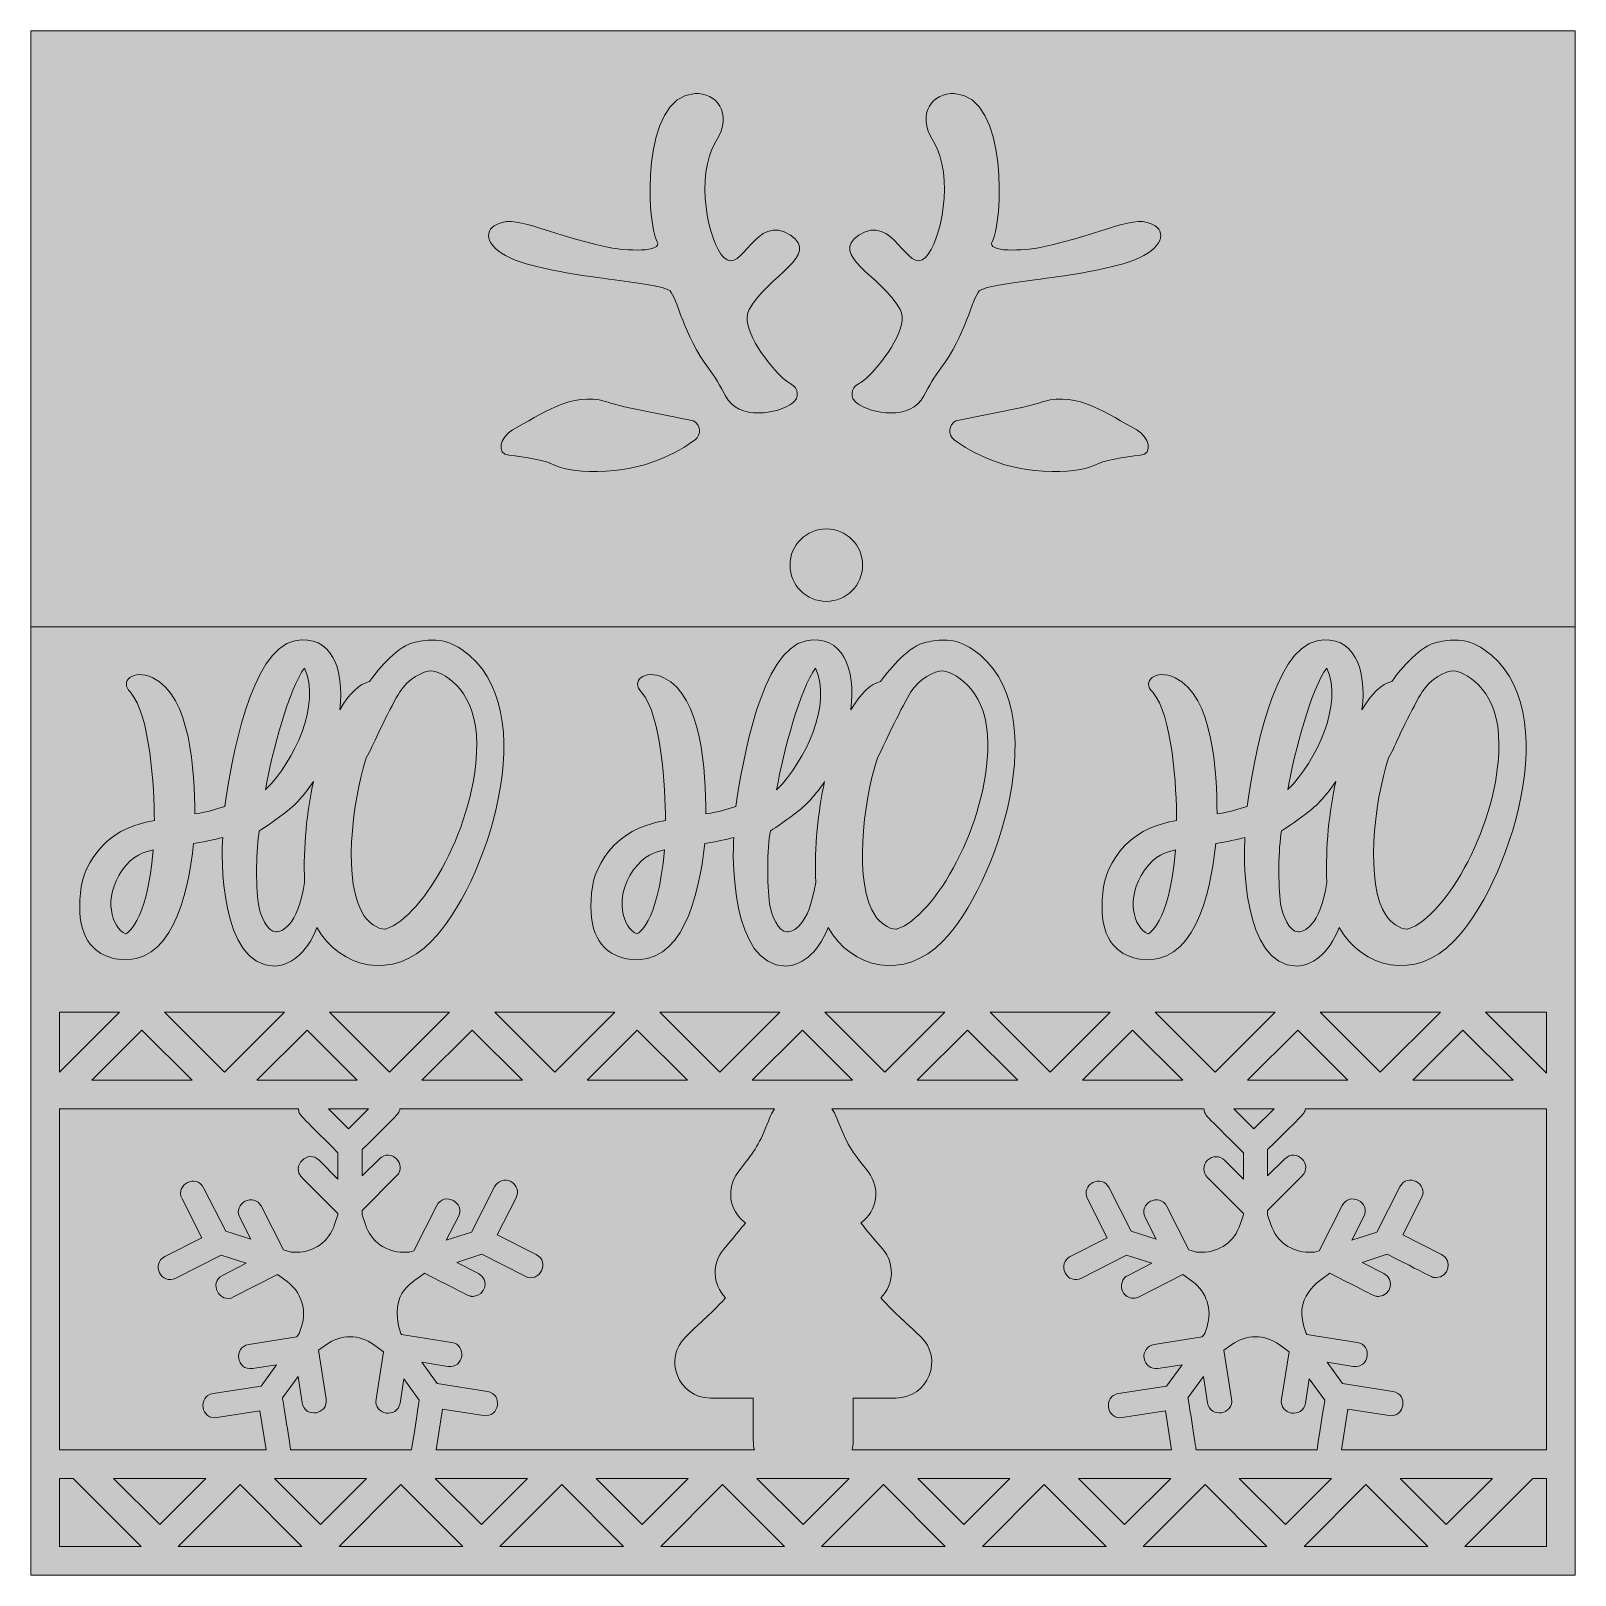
# Model space of a CAD drawing. Header units: inches. Extents: x 0 to 432, y 0 to 432.
import ezdxf

# ---------------------------------------------------------------- set-up
doc = ezdxf.new("R2010")
doc.units = ezdxf.units.IN
doc.header["$MEASUREMENT"] = 0
doc.layers.add('_U+0421_U+043B_U+043E_U+0439 1', color=7, linetype='Continuous')

# ---------------------------------------------------------------- blocks, each defined once
blk = doc.blocks.new('block 2')
at = {"layer": '_U+0421_U+043B_U+043E_U+0439 1', "true_color": 0x723003}
h = blk.add_hatch(color=36, dxfattribs=at)
h.dxf.hatch_style = 2
edge = h.paths.add_edge_path()
edge.add_spline(control_points=[(212.7, 333.17), (211.63, 333.82), (210.64, 334.53), (209.86, 335.31), (205.21, 339.95), (198.3, 349.42), (200.92, 354.08), (206.24, 363.55), (220.99, 369.2), (212.51, 374.86), (202.76, 381.36), (198.98, 363.57), (193.86, 368.59), (189.53, 372.84), (185.63, 391.31), (191.64, 401.05), (196.64, 409.17), (191.6, 414.76), (185.79, 414.46), (170.45, 413.73), (172.31, 377.89), (175.14, 373.17), (177.17, 369.81), (165.93, 370.56), (161.81, 371.42), (142.94, 375.41), (135.19, 381.19), (129.6, 377.46), (126.26, 375.24), (127.96, 370.32), (137.16, 367.29), (144.42, 364.9), (154.88, 363.48), (163.28, 362.34), (170.62, 361.35), (177.55, 360.41), (178.8, 359.25), (180.72, 357.46), (182.74, 346.52), (189.53, 337.64), (191.37, 335.23), (192.9, 332.62), (194.29, 329.93), (197.94, 322.86), (208.94, 324.8), (213.15, 327.91), (215.01, 329.28), (214.76, 332.12), (212.7, 333.17), (212.7, 333.17), (212.7, 333.17), (212.7, 333.17), (212.7, 333.17), (212.7, 333.17), (212.7, 333.17)], knot_values=[0, 0, 0, 0, 1, 1, 1, 2, 2, 2, 3, 3, 3, 4, 4, 4, 5, 5, 5, 6, 6, 6, 7, 7, 7, 8, 8, 8, 9, 9, 9, 10, 10, 10, 11, 11, 11, 12, 12, 12, 13, 13, 13, 14, 14, 14, 15, 15, 15, 16, 16, 16, 17, 17, 17, 18, 18, 18, 18], degree=3, periodic=1)
h = blk.add_hatch(color=36, dxfattribs=at)
h.dxf.hatch_style = 2
edge = h.paths.add_edge_path()
edge.add_spline(control_points=[(231.41, 333.17), (232.49, 333.82), (233.48, 334.53), (234.26, 335.31), (238.9, 339.95), (245.82, 349.42), (243.19, 354.08), (237.87, 363.55), (223.12, 369.2), (231.6, 374.86), (241.35, 381.36), (245.13, 363.57), (250.25, 368.59), (254.58, 372.84), (258.48, 391.31), (252.48, 401.05), (247.47, 409.17), (252.51, 414.76), (258.33, 414.46), (273.67, 413.73), (271.81, 377.89), (268.97, 373.17), (266.95, 369.81), (278.19, 370.56), (282.31, 371.42), (301.18, 375.41), (308.93, 381.19), (314.52, 377.46), (317.86, 375.24), (316.15, 370.32), (306.95, 367.29), (299.69, 364.9), (289.24, 363.48), (280.84, 362.34), (273.5, 361.35), (266.56, 360.41), (265.32, 359.25), (263.4, 357.46), (261.38, 346.52), (254.59, 337.64), (252.75, 335.23), (251.21, 332.62), (249.82, 329.93), (246.17, 322.86), (235.17, 324.8), (230.97, 327.91), (229.11, 329.28), (229.35, 332.12), (231.41, 333.17), (231.41, 333.17), (231.41, 333.17), (231.41, 333.17), (231.41, 333.17), (231.41, 333.17), (231.41, 333.17)], knot_values=[0, 0, 0, 0, 1, 1, 1, 2, 2, 2, 3, 3, 3, 4, 4, 4, 5, 5, 5, 6, 6, 6, 7, 7, 7, 8, 8, 8, 9, 9, 9, 10, 10, 10, 11, 11, 11, 12, 12, 12, 13, 13, 13, 14, 14, 14, 15, 15, 15, 16, 16, 16, 17, 17, 17, 18, 18, 18, 18], degree=3, periodic=1)
h = blk.add_hatch(color=36, dxfattribs=at)
h.dxf.hatch_style = 2
edge = h.paths.add_edge_path()
edge.add_spline(control_points=[(166.46, 326.75), (164.53, 327.15), (162.65, 327.73), (160.77, 328.31), (151.37, 331.19), (142.64, 324.62), (134.76, 320.4), (131.38, 318.59), (130, 313.55), (133.73, 313.26), (138.03, 312.93), (144.64, 311.61), (146.29, 310.62), (147.72, 309.76), (152.33, 308.51), (158.54, 308.73), (171.65, 308.78), (180.99, 314.07), (185.8, 317.62), (187.66, 318.99), (187.41, 321.83), (185.35, 322.87), (185.35, 322.87), (166.46, 326.75), (166.46, 326.75)], knot_values=[0, 0, 0, 0, 1, 1, 1, 2, 2, 2, 3, 3, 3, 4, 4, 4, 5, 5, 5, 6, 6, 6, 7, 7, 7, 8, 8, 8, 8], degree=3, periodic=1)
h = blk.add_hatch(color=36, dxfattribs=at)
h.dxf.hatch_style = 2
edge = h.paths.add_edge_path()
edge.add_spline(control_points=[(277.65, 326.75), (279.58, 327.15), (281.46, 327.73), (283.35, 328.31), (292.74, 331.19), (301.47, 324.62), (309.35, 320.4), (312.74, 318.59), (314.11, 313.55), (310.38, 313.26), (306.09, 312.93), (299.48, 311.61), (297.82, 310.62), (296.39, 309.76), (291.79, 308.51), (285.57, 308.73), (272.47, 308.78), (263.12, 314.07), (258.31, 317.62), (256.45, 318.99), (256.7, 321.83), (258.76, 322.87), (258.76, 322.87), (277.65, 326.75), (277.65, 326.75)], knot_values=[0, 0, 0, 0, 1, 1, 1, 2, 2, 2, 3, 3, 3, 4, 4, 4, 5, 5, 5, 6, 6, 6, 7, 7, 7, 8, 8, 8, 8], degree=3, periodic=1)
at = {"layer": '_U+0421_U+043B_U+043E_U+0439 1', "true_color": 0xc10000}
h = blk.add_hatch(color=12, dxfattribs=at)
h.dxf.hatch_style = 2
edge = h.paths.add_edge_path()
edge.add_spline(control_points=[(222.53, 292.7), (228.13, 292.7), (232.68, 288.16), (232.68, 282.55), (232.68, 276.94), (228.13, 272.4), (222.53, 272.4), (216.92, 272.4), (212.37, 276.94), (212.37, 282.55), (212.37, 288.16), (216.92, 292.7), (222.53, 292.7)], knot_values=[0, 0, 0, 0, 1, 1, 1, 2, 2, 2, 3, 3, 3, 4, 4, 4, 4], degree=3, periodic=1)
at = {"layer": '_U+0421_U+043B_U+043E_U+0439 1', "lineweight": 0}
for points, knots in [([(212.7, 333.17), (211.63, 333.82), (210.64, 334.53), (209.86, 335.31), (205.21, 339.95), (198.3, 349.42), (200.92, 354.08), (206.24, 363.55), (220.99, 369.2), (212.51, 374.86), (202.76, 381.36), (198.98, 363.57), (193.86, 368.59), (189.53, 372.84), (185.63, 391.31), (191.64, 401.05), (196.64, 409.17), (191.6, 414.76), (185.79, 414.46), (170.45, 413.73), (172.31, 377.89), (175.14, 373.17), (177.17, 369.81), (165.93, 370.56), (161.81, 371.42), (142.94, 375.41), (135.19, 381.19), (129.6, 377.46), (126.26, 375.24), (127.96, 370.32), (137.16, 367.29), (144.42, 364.9), (154.88, 363.48), (163.28, 362.34), (170.62, 361.35), (177.55, 360.41), (178.8, 359.25), (180.72, 357.46), (182.74, 346.52), (189.53, 337.64), (191.37, 335.23), (192.9, 332.62), (194.29, 329.93), (197.94, 322.86), (208.94, 324.8), (213.15, 327.91), (215.01, 329.28), (214.76, 332.12), (212.7, 333.17), (212.7, 333.17), (212.7, 333.17), (212.7, 333.17), (212.7, 333.17), (212.7, 333.17), (212.7, 333.17)], [0, 0, 0, 0, 1, 1, 1, 2, 2, 2, 3, 3, 3, 4, 4, 4, 5, 5, 5, 6, 6, 6, 7, 7, 7, 8, 8, 8, 9, 9, 9, 10, 10, 10, 11, 11, 11, 12, 12, 12, 13, 13, 13, 14, 14, 14, 15, 15, 15, 16, 16, 16, 17, 17, 17, 18, 18, 18, 18]), ([(231.41, 333.17), (232.49, 333.82), (233.48, 334.53), (234.26, 335.31), (238.9, 339.95), (245.82, 349.42), (243.19, 354.08), (237.87, 363.55), (223.12, 369.2), (231.6, 374.86), (241.35, 381.36), (245.13, 363.57), (250.25, 368.59), (254.58, 372.84), (258.48, 391.31), (252.48, 401.05), (247.47, 409.17), (252.51, 414.76), (258.33, 414.46), (273.67, 413.73), (271.81, 377.89), (268.97, 373.17), (266.95, 369.81), (278.19, 370.56), (282.31, 371.42), (301.18, 375.41), (308.93, 381.19), (314.52, 377.46), (317.86, 375.24), (316.15, 370.32), (306.95, 367.29), (299.69, 364.9), (289.24, 363.48), (280.84, 362.34), (273.5, 361.35), (266.56, 360.41), (265.32, 359.25), (263.4, 357.46), (261.38, 346.52), (254.59, 337.64), (252.75, 335.23), (251.21, 332.62), (249.82, 329.93), (246.17, 322.86), (235.17, 324.8), (230.97, 327.91), (229.11, 329.28), (229.35, 332.12), (231.41, 333.17), (231.41, 333.17), (231.41, 333.17), (231.41, 333.17), (231.41, 333.17), (231.41, 333.17), (231.41, 333.17)], [0, 0, 0, 0, 1, 1, 1, 2, 2, 2, 3, 3, 3, 4, 4, 4, 5, 5, 5, 6, 6, 6, 7, 7, 7, 8, 8, 8, 9, 9, 9, 10, 10, 10, 11, 11, 11, 12, 12, 12, 13, 13, 13, 14, 14, 14, 15, 15, 15, 16, 16, 16, 17, 17, 17, 18, 18, 18, 18]), ([(166.46, 326.75), (164.53, 327.15), (162.65, 327.73), (160.77, 328.31), (151.37, 331.19), (142.64, 324.62), (134.76, 320.4), (131.38, 318.59), (130, 313.55), (133.73, 313.26), (138.03, 312.93), (144.64, 311.61), (146.29, 310.62), (147.72, 309.76), (152.33, 308.51), (158.54, 308.73), (171.65, 308.78), (180.99, 314.07), (185.8, 317.62), (187.66, 318.99), (187.41, 321.83), (185.35, 322.87), (185.35, 322.87), (166.46, 326.75), (166.46, 326.75)], [0, 0, 0, 0, 1, 1, 1, 2, 2, 2, 3, 3, 3, 4, 4, 4, 5, 5, 5, 6, 6, 6, 7, 7, 7, 8, 8, 8, 8]), ([(277.65, 326.75), (279.58, 327.15), (281.46, 327.73), (283.35, 328.31), (292.74, 331.19), (301.47, 324.62), (309.35, 320.4), (312.74, 318.59), (314.11, 313.55), (310.38, 313.26), (306.09, 312.93), (299.48, 311.61), (297.82, 310.62), (296.39, 309.76), (291.79, 308.51), (285.57, 308.73), (272.47, 308.78), (263.12, 314.07), (258.31, 317.62), (256.45, 318.99), (256.7, 321.83), (258.76, 322.87), (258.76, 322.87), (277.65, 326.75), (277.65, 326.75)], [0, 0, 0, 0, 1, 1, 1, 2, 2, 2, 3, 3, 3, 4, 4, 4, 5, 5, 5, 6, 6, 6, 7, 7, 7, 8, 8, 8, 8]), ([(222.53, 292.7), (228.13, 292.7), (232.68, 288.16), (232.68, 282.55), (232.68, 276.94), (228.13, 272.4), (222.53, 272.4), (216.92, 272.4), (212.37, 276.94), (212.37, 282.55), (212.37, 288.16), (216.92, 292.7), (222.53, 292.7)], [0, 0, 0, 0, 1, 1, 1, 2, 2, 2, 3, 3, 3, 4, 4, 4, 4])]:
    blk.add_open_spline(points, degree=3, knots=knots, dxfattribs=at)

msp = doc.modelspace()

# ---------------------------------------------------------------- hatches: boundary and pattern name
at = {"layer": '_U+0421_U+043B_U+043E_U+0439 1', "true_color": 0xe8c792}
h = msp.add_hatch(color=31, dxfattribs=at)
h.dxf.hatch_style = 2
h.paths.add_polyline_path([(0, 432), (432, 432), (432, 0), (0, 0)])
at = {"layer": '_U+0421_U+043B_U+043E_U+0439 1', "true_color": 0xc10021}
h = msp.add_hatch(color=242, dxfattribs=at)
h.dxf.hatch_style = 2
h.paths.add_polyline_path([(0, 265.25), (432, 265.25), (432, 0), (0, 0)])
at = {"layer": '_U+0421_U+043B_U+043E_U+0439 1', "true_color": 0xfff6e6}
h = msp.add_hatch(color=7, dxfattribs=at)
h.dxf.hatch_style = 2
edge = h.paths.add_edge_path()
edge.add_spline(control_points=[(432, 265.25), (432, 265.25), (0, 265.25), (0, 265.25), (0, 261.04), (0, 7.61), (0, 0), (0, 0), (432, 0), (432, 0), (432, 0), (432, 265.25), (432, 265.25)], knot_values=[0, 0, 0, 0, 1, 1, 1, 2, 2, 2, 3, 3, 3, 4, 4, 4, 4], degree=3, periodic=1)
edge = h.paths.add_edge_path()
edge.add_spline(control_points=[(356.57, 48.14), (356.57, 48.14), (357.64, 54.87), (357.64, 54.87), (357.64, 54.87), (361.97, 48.9), (361.97, 48.9), (361.89, 48.37), (359.84, 35.56), (359.82, 35.03), (359.82, 35.03), (325.95, 35.03), (325.95, 35.03), (325.95, 35.56), (323.79, 49.01), (323.7, 49.59), (323.7, 49.59), (328.03, 55.55), (328.03, 55.55), (328.03, 55.55), (329.19, 48.23), (329.19, 48.23), (329.89, 43.81), (336.61, 44.85), (335.9, 49.3), (335.9, 49.3), (333.75, 62.89), (333.75, 62.89), (333.75, 62.89), (336, 64.52), (336, 64.52), (339.94, 67.38), (345.23, 67.38), (349.17, 64.52), (349.17, 64.52), (351.96, 62.49), (351.96, 62.49), (351.96, 62.49), (349.86, 49.2), (349.86, 49.2), (349.16, 44.77), (355.87, 43.7), (356.57, 48.14)], knot_values=[0, 0, 0, 0, 1, 1, 1, 2, 2, 2, 3, 3, 3, 4, 4, 4, 5, 5, 5, 6, 6, 6, 7, 7, 7, 8, 8, 8, 9, 9, 9, 10, 10, 10, 11, 11, 11, 12, 12, 12, 13, 13, 13, 14, 14, 14, 14], degree=3, periodic=1)
h.paths.add_polyline_path([(350.97, 14.12), (338.06, 27.03), (363.88, 27.03)])
h.paths.add_polyline_path([(305.98, 14.12), (293.07, 27.03), (318.89, 27.03)])
h.paths.add_polyline_path([(260.99, 14.12), (248.08, 27.03), (273.9, 27.03)])
h.paths.add_polyline_path([(216, 14.12), (203.09, 27.03), (228.91, 27.03)])
h.paths.add_polyline_path([(171.01, 14.12), (158.1, 27.03), (183.92, 27.03)])
h.paths.add_polyline_path([(126.02, 14.12), (113.11, 27.03), (138.93, 27.03)])
h.paths.add_polyline_path([(81.03, 14.12), (68.12, 27.03), (93.93, 27.03)])
edge = h.paths.add_edge_path()
edge.add_spline(control_points=[(70.39, 49.59), (70.39, 49.59), (74.73, 55.55), (74.73, 55.55), (74.73, 55.55), (75.89, 48.23), (75.89, 48.23), (76.59, 43.81), (83.3, 44.85), (82.6, 49.3), (82.6, 49.3), (80.44, 62.89), (80.44, 62.89), (80.44, 62.89), (82.69, 64.52), (82.69, 64.52), (86.63, 67.38), (91.93, 67.38), (95.86, 64.52), (95.86, 64.52), (98.66, 62.49), (98.66, 62.49), (98.66, 62.49), (96.55, 49.2), (96.55, 49.2), (95.85, 44.77), (102.56, 43.7), (103.26, 48.14), (103.26, 48.14), (104.33, 54.87), (104.33, 54.87), (104.33, 54.87), (108.66, 48.9), (108.66, 48.9), (108.58, 48.38), (106.53, 35.56), (106.51, 35.03), (106.51, 35.03), (72.64, 35.03), (72.64, 35.03), (72.64, 35.57), (70.48, 49), (70.39, 49.59)], knot_values=[0, 0, 0, 0, 1, 1, 1, 2, 2, 2, 3, 3, 3, 4, 4, 4, 5, 5, 5, 6, 6, 6, 7, 7, 7, 8, 8, 8, 9, 9, 9, 10, 10, 10, 11, 11, 11, 12, 12, 12, 13, 13, 13, 14, 14, 14, 14], degree=3, periodic=1)
h.paths.add_polyline_path([(31.06, 152.49), (45.11, 138.45), (17.01, 138.45)])
h.paths.add_polyline_path([(77.25, 152.49), (91.3, 138.44), (63.21, 138.44)])
h.paths.add_polyline_path([(123.45, 152.49), (137.49, 138.45), (109.4, 138.45)])
h.paths.add_polyline_path([(169.64, 152.49), (183.69, 138.45), (155.59, 138.45)])
h.paths.add_polyline_path([(215.83, 152.49), (229.88, 138.45), (201.79, 138.45)])
h.paths.add_polyline_path([(262.03, 152.49), (276.07, 138.45), (247.98, 138.45)])
h.paths.add_polyline_path([(308.22, 152.49), (322.27, 138.45), (294.17, 138.45)])
edge = h.paths.add_edge_path()
edge.add_spline(control_points=[(339.19, 118.17), (339.19, 118.17), (339.19, 110.8), (339.19, 110.8), (339.19, 110.8), (333.95, 116.04), (333.95, 116.04), (332.62, 117.37), (330.47, 117.37), (329.14, 116.04), (327.82, 114.71), (327.82, 112.56), (329.14, 111.23), (329.14, 111.23), (339.19, 101.19), (339.19, 101.19), (339.19, 101.19), (339.19, 100.83), (339.19, 100.83), (339.19, 100.83), (338.28, 98.04), (338.28, 98.04), (336.78, 93.41), (332.49, 90.3), (327.63, 90.3), (327.63, 90.3), (326.08, 90.3), (326.08, 90.3), (326.08, 90.3), (323.97, 90.98), (323.97, 90.98), (323.97, 90.98), (317.8, 103.11), (317.8, 103.11), (315.76, 107.11), (309.7, 104.03), (311.74, 100.02), (311.74, 100.02), (314.83, 93.95), (314.83, 93.95), (314.83, 93.95), (307.82, 96.23), (307.82, 96.23), (307.82, 96.23), (301.64, 108.36), (301.64, 108.36), (299.6, 112.37), (293.55, 109.27), (295.59, 105.27), (295.59, 105.27), (301.13, 94.39), (301.13, 94.39), (301.13, 94.39), (290.78, 89.11), (290.78, 89.11), (289.11, 88.26), (288.45, 86.21), (289.3, 84.54), (290.15, 82.87), (292.19, 82.21), (293.87, 83.06), (293.87, 83.06), (306.52, 89.51), (306.52, 89.51), (306.52, 89.51), (313.54, 87.23), (313.54, 87.23), (313.54, 87.23), (306.94, 83.86), (306.94, 83.86), (305.26, 83.01), (304.6, 80.96), (305.45, 79.29), (306.05, 78.11), (307.24, 77.44), (308.48, 77.44), (309, 77.44), (309.53, 77.56), (310.02, 77.81), (310.02, 77.81), (322.28, 84.06), (322.28, 84.06), (322.28, 84.06), (324.96, 82.11), (324.96, 82.11), (328.9, 79.25), (330.54, 74.21), (329.03, 69.58), (329.03, 69.58), (328.39, 67.61), (328.39, 67.61), (328.39, 67.61), (327.68, 66.64), (327.68, 66.64), (327.68, 66.64), (314.24, 64.51), (314.24, 64.51), (312.39, 64.21), (311.13, 62.47), (311.42, 60.62), (311.71, 58.77), (313.46, 57.51), (315.31, 57.8), (315.31, 57.8), (322.03, 58.86), (322.03, 58.86), (322.03, 58.86), (317.7, 52.89), (317.7, 52.89), (317.7, 52.89), (304.26, 50.77), (304.26, 50.77), (299.84, 50.07), (300.87, 43.37), (305.32, 44.06), (305.32, 44.06), (317.39, 45.97), (317.39, 45.97), (317.39, 45.97), (319.12, 35.03), (319.12, 35.03), (319.12, 35.03), (229.74, 35.03), (229.74, 35.03), (230.14, 36.67), (230.04, 36.33), (230.04, 49.52), (230.04, 49.52), (242, 49.52), (242, 49.52), (251.07, 49.52), (255.46, 60.69), (248.79, 66.86), (242.7, 72.5), (240.92, 74.04), (237.73, 77.56), (241.63, 81.41), (241.61, 87.32), (238.33, 91.16), (234.23, 95.95), (233.61, 96.62), (232.22, 98.52), (236.96, 101.95), (237.63, 108.37), (234.3, 112.7), (229.12, 119.42), (228.53, 119.9), (225.4, 128.04), (225.06, 128.92), (224.61, 129.72), (224.06, 130.45), (224.06, 130.45), (328.16, 130.45), (328.16, 130.45), (328.26, 128.69), (328.28, 129.08), (339.19, 118.17)], knot_values=[0, 0, 0, 0, 1, 1, 1, 2, 2, 2, 3, 3, 3, 4, 4, 4, 5, 5, 5, 6, 6, 6, 7, 7, 7, 8, 8, 8, 9, 9, 9, 10, 10, 10, 11, 11, 11, 12, 12, 12, 13, 13, 13, 14, 14, 14, 15, 15, 15, 16, 16, 16, 17, 17, 17, 18, 18, 18, 19, 19, 19, 20, 20, 20, 21, 21, 21, 22, 22, 22, 23, 23, 23, 24, 24, 24, 25, 25, 25, 26, 26, 26, 27, 27, 27, 28, 28, 28, 29, 29, 29, 30, 30, 30, 31, 31, 31, 32, 32, 32, 33, 33, 33, 34, 34, 34, 35, 35, 35, 36, 36, 36, 37, 37, 37, 38, 38, 38, 39, 39, 39, 40, 40, 40, 41, 41, 41, 42, 42, 42, 43, 43, 43, 44, 44, 44, 45, 45, 45, 46, 46, 46, 47, 47, 47, 48, 48, 48, 49, 49, 49, 50, 50, 50, 51, 51, 51, 52, 52, 52, 52], degree=3, periodic=1)
edge = h.paths.add_edge_path()
edge.add_spline(control_points=[(113.35, 35.03), (113.35, 35.03), (115.16, 46.46), (115.16, 46.46), (115.16, 46.46), (126.63, 44.65), (126.63, 44.65), (131.08, 43.95), (132.13, 50.66), (127.7, 51.36), (127.7, 51.36), (113.66, 53.58), (113.66, 53.58), (113.66, 53.58), (109.33, 59.55), (109.33, 59.55), (109.33, 59.55), (116.65, 58.39), (116.65, 58.39), (121.11, 57.7), (122.13, 64.4), (117.71, 65.1), (117.71, 65.1), (103.68, 67.32), (103.68, 67.32), (103.68, 67.32), (103.47, 67.61), (103.47, 67.61), (99.57, 79.64), (107.78, 82.22), (110.09, 84.47), (123.28, 77.75), (122.56, 77.97), (123.65, 77.97), (127.2, 77.97), (128.38, 82.78), (125.2, 84.4), (125.2, 84.4), (119.13, 87.49), (119.13, 87.49), (119.13, 87.49), (126.15, 89.77), (126.15, 89.77), (126.15, 89.77), (138.27, 83.59), (138.27, 83.59), (142.27, 81.56), (145.35, 87.61), (141.35, 89.65), (141.35, 89.65), (130.47, 95.19), (130.47, 95.19), (130.47, 95.19), (135.74, 105.54), (135.74, 105.54), (136.59, 107.22), (135.93, 109.26), (134.26, 110.11), (132.59, 110.96), (130.54, 110.3), (129.69, 108.63), (129.69, 108.63), (123.24, 95.97), (123.24, 95.97), (123.24, 95.97), (116.22, 93.69), (116.22, 93.69), (116.22, 93.69), (119.59, 100.29), (119.59, 100.29), (121.63, 104.29), (115.58, 107.38), (113.53, 103.38), (113.53, 103.38), (107.09, 90.72), (107.09, 90.72), (107.09, 90.72), (105.78, 90.3), (105.78, 90.3), (105.78, 90.3), (104.24, 90.3), (104.24, 90.3), (99.37, 90.3), (95.09, 93.41), (93.58, 98.04), (93.58, 98.04), (92.68, 100.83), (92.68, 100.83), (92.68, 100.83), (92.68, 102.04), (92.68, 102.04), (92.68, 102.04), (102.3, 111.66), (102.3, 111.66), (105.47, 114.83), (100.67, 119.64), (97.49, 116.46), (97.49, 116.46), (92.68, 111.65), (92.68, 111.65), (92.68, 111.65), (92.68, 119.02), (92.68, 119.02), (103.1, 129.45), (102.98, 129.02), (103.23, 130.44), (103.23, 130.44), (208.07, 130.44), (208.07, 130.44), (207.06, 129.09), (206.86, 128.35), (205.44, 124.8), (203.42, 119.71), (201.15, 117.08), (197.79, 112.63), (194.53, 108.32), (195.19, 101.97), (199.87, 98.55), (198.55, 96.76), (198.31, 96.51), (193.75, 91.09), (190.55, 87.28), (190.51, 81.44), (194.36, 77.6), (191.51, 74.45), (190.06, 73.19), (183.28, 66.79), (176.71, 60.61), (181.09, 49.52), (190.13, 49.52), (190.13, 49.52), (202.09, 49.52), (202.09, 49.52), (202.09, 36.31), (201.99, 36.67), (202.4, 35.03), (202.4, 35.03), (113.35, 35.03), (113.35, 35.03), (113.35, 35.03), (113.35, 35.03), (113.35, 35.03)], knot_values=[0, 0, 0, 0, 1, 1, 1, 2, 2, 2, 3, 3, 3, 4, 4, 4, 5, 5, 5, 6, 6, 6, 7, 7, 7, 8, 8, 8, 9, 9, 9, 10, 10, 10, 11, 11, 11, 12, 12, 12, 13, 13, 13, 14, 14, 14, 15, 15, 15, 16, 16, 16, 17, 17, 17, 18, 18, 18, 19, 19, 19, 20, 20, 20, 21, 21, 21, 22, 22, 22, 23, 23, 23, 24, 24, 24, 25, 25, 25, 26, 26, 26, 27, 27, 27, 28, 28, 28, 29, 29, 29, 30, 30, 30, 31, 31, 31, 32, 32, 32, 33, 33, 33, 34, 34, 34, 35, 35, 35, 36, 36, 36, 37, 37, 37, 38, 38, 38, 39, 39, 39, 40, 40, 40, 41, 41, 41, 42, 42, 42, 43, 43, 43, 44, 44, 44, 45, 45, 45, 46, 46, 46, 47, 47, 47, 47], degree=3, periodic=1)
h.paths.add_polyline_path([(94.49, 130.44), (88.85, 124.81), (83.22, 130.44)])
h.paths.add_polyline_path([(342.16, 124.81), (336.53, 130.44), (347.79, 130.44)])
h.paths.add_polyline_path([(340.37, 138.44), (354.41, 152.49), (368.46, 138.44)])
h.paths.add_polyline_path([(400.61, 152.49), (414.65, 138.44), (386.56, 138.44)])
h.paths.add_polyline_path([(424, 140.41), (406.91, 157.5), (424, 157.5)])
h.paths.add_polyline_path([(377.51, 140.71), (360.72, 157.5), (394.3, 157.5)])
h.paths.add_polyline_path([(331.32, 140.71), (314.52, 157.5), (348.11, 157.5)])
h.paths.add_polyline_path([(285.12, 140.71), (268.33, 157.5), (301.92, 157.5)])
h.paths.add_polyline_path([(238.93, 140.71), (222.14, 157.5), (255.72, 157.5)])
h.paths.add_polyline_path([(192.74, 140.71), (175.94, 157.5), (209.53, 157.5)])
h.paths.add_polyline_path([(146.54, 140.71), (129.75, 157.5), (163.34, 157.5)])
h.paths.add_polyline_path([(100.35, 140.71), (83.56, 157.5), (117.14, 157.5)])
h.paths.add_polyline_path([(54.16, 140.71), (37.36, 157.5), (70.95, 157.5)])
h.paths.add_polyline_path([(8, 140.74), (8, 157.5), (24.76, 157.5)])
edge = h.paths.add_edge_path()
edge.add_spline(control_points=[(8, 130.44), (8, 130.44), (74.86, 130.44), (74.86, 130.44), (74.95, 128.69), (74.98, 129.08), (85.88, 118.17), (85.88, 118.17), (85.88, 110.8), (85.88, 110.8), (85.88, 110.8), (80.64, 116.04), (80.64, 116.04), (77.47, 119.21), (72.66, 114.41), (75.84, 111.23), (75.84, 111.23), (85.88, 101.19), (85.88, 101.19), (85.88, 101.19), (85.88, 100.83), (85.88, 100.83), (85.88, 100.83), (84.97, 98.04), (84.97, 98.04), (83.47, 93.41), (79.19, 90.3), (74.32, 90.3), (74.32, 90.3), (72.78, 90.3), (72.78, 90.3), (72.78, 90.3), (70.67, 90.98), (70.67, 90.98), (70.67, 90.98), (64.49, 103.11), (64.49, 103.11), (62.45, 107.1), (56.4, 104.03), (58.44, 100.02), (58.44, 100.02), (61.53, 93.95), (61.53, 93.95), (61.53, 93.95), (54.51, 96.23), (54.51, 96.23), (54.51, 96.23), (48.33, 108.36), (48.33, 108.36), (46.29, 112.36), (40.24, 109.27), (42.28, 105.27), (42.28, 105.27), (47.83, 94.39), (47.83, 94.39), (47.83, 94.39), (37.48, 89.11), (37.48, 89.11), (33.48, 87.08), (36.55, 81.02), (40.56, 83.06), (40.56, 83.06), (53.22, 89.51), (53.22, 89.51), (53.22, 89.51), (60.24, 87.23), (60.24, 87.23), (60.24, 87.23), (53.63, 83.86), (53.63, 83.86), (49.63, 81.83), (52.71, 75.77), (56.72, 77.81), (56.72, 77.81), (68.98, 84.06), (68.98, 84.06), (68.98, 84.06), (71.66, 82.11), (71.66, 82.11), (75.6, 79.25), (77.23, 74.21), (75.73, 69.58), (75.73, 69.58), (75.09, 67.61), (75.09, 67.61), (75.09, 67.61), (74.38, 66.64), (74.38, 66.64), (74.38, 66.64), (60.94, 64.51), (60.94, 64.51), (56.51, 63.81), (57.55, 57.1), (62, 57.8), (62, 57.8), (68.73, 58.86), (68.73, 58.86), (68.73, 58.86), (64.39, 52.89), (64.39, 52.89), (64.39, 52.89), (50.95, 50.77), (50.95, 50.77), (46.53, 50.07), (47.56, 43.37), (52.02, 44.06), (52.02, 44.06), (64.08, 45.97), (64.08, 45.97), (64.08, 45.97), (65.82, 35.03), (65.82, 35.03), (65.82, 35.03), (8, 35.03), (8, 35.03), (8, 35.03), (8, 130.44), (8, 130.44)], knot_values=[0, 0, 0, 0, 1, 1, 1, 2, 2, 2, 3, 3, 3, 4, 4, 4, 5, 5, 5, 6, 6, 6, 7, 7, 7, 8, 8, 8, 9, 9, 9, 10, 10, 10, 11, 11, 11, 12, 12, 12, 13, 13, 13, 14, 14, 14, 15, 15, 15, 16, 16, 16, 17, 17, 17, 18, 18, 18, 19, 19, 19, 20, 20, 20, 21, 21, 21, 22, 22, 22, 23, 23, 23, 24, 24, 24, 25, 25, 25, 26, 26, 26, 27, 27, 27, 28, 28, 28, 29, 29, 29, 30, 30, 30, 31, 31, 31, 32, 32, 32, 33, 33, 33, 34, 34, 34, 35, 35, 35, 36, 36, 36, 37, 37, 37, 38, 38, 38, 39, 39, 39, 39], degree=3, periodic=1)
h.paths.add_polyline_path([(48.94, 27.03), (36.04, 14.12), (23.13, 27.03)])
h.paths.add_polyline_path([(58.53, 25.3), (75.84, 8), (41.23, 8)])
h.paths.add_polyline_path([(103.52, 25.3), (120.83, 8), (86.22, 8)])
h.paths.add_polyline_path([(148.51, 25.3), (165.82, 8), (131.21, 8)])
h.paths.add_polyline_path([(193.5, 25.3), (210.81, 8), (176.2, 8)])
h.paths.add_polyline_path([(238.5, 25.3), (255.8, 8), (221.19, 8)])
h.paths.add_polyline_path([(283.49, 25.3), (300.79, 8), (266.18, 8)])
h.paths.add_polyline_path([(328.48, 25.3), (345.78, 8), (311.17, 8)])
h.paths.add_polyline_path([(373.47, 25.3), (390.77, 8), (356.16, 8)])
h.paths.add_polyline_path([(395.96, 14.12), (383.05, 27.03), (408.87, 27.03)])
edge = h.paths.add_edge_path()
edge.add_spline(control_points=[(366.65, 35.03), (366.65, 35.03), (368.46, 46.46), (368.46, 46.46), (368.46, 46.46), (379.94, 44.65), (379.94, 44.65), (384.38, 43.95), (385.43, 50.66), (381, 51.36), (381, 51.36), (366.97, 53.58), (366.97, 53.58), (366.97, 53.58), (362.63, 59.55), (362.63, 59.55), (362.63, 59.55), (369.95, 58.39), (369.95, 58.39), (374.41, 57.7), (375.44, 64.4), (371.02, 65.1), (371.02, 65.1), (356.98, 67.32), (356.98, 67.32), (356.98, 67.32), (356.78, 67.61), (356.78, 67.61), (356.78, 67.61), (356.13, 69.59), (356.13, 69.59), (353.09, 78.94), (362.02, 83.14), (363.39, 84.47), (376.58, 77.75), (375.87, 77.97), (376.96, 77.97), (380.51, 77.97), (381.68, 82.78), (378.5, 84.4), (378.5, 84.4), (372.43, 87.49), (372.43, 87.49), (372.43, 87.49), (379.45, 89.77), (379.45, 89.77), (392.69, 83.03), (392, 83.22), (393.11, 83.22), (396.66, 83.22), (397.84, 88.03), (394.66, 89.65), (394.66, 89.65), (383.77, 95.19), (383.77, 95.19), (383.77, 95.19), (389.05, 105.54), (389.05, 105.54), (391.08, 109.54), (385.04, 112.63), (382.99, 108.63), (382.99, 108.63), (376.54, 95.97), (376.54, 95.97), (376.54, 95.97), (369.53, 93.69), (369.53, 93.69), (369.53, 93.69), (372.89, 100.29), (372.89, 100.29), (374.93, 104.29), (368.88, 107.38), (366.84, 103.38), (366.84, 103.38), (360.39, 90.72), (360.39, 90.72), (360.39, 90.72), (359.09, 90.3), (359.09, 90.3), (359.09, 90.3), (357.54, 90.3), (357.54, 90.3), (352.68, 90.3), (348.4, 93.41), (346.89, 98.04), (346.89, 98.04), (345.98, 100.83), (345.98, 100.83), (345.98, 100.83), (345.98, 102.04), (345.98, 102.04), (345.98, 102.04), (355.6, 111.66), (355.6, 111.66), (358.78, 114.83), (353.98, 119.64), (350.8, 116.46), (350.8, 116.46), (345.98, 111.65), (345.98, 111.65), (345.98, 111.65), (345.98, 119.02), (345.98, 119.02), (356.41, 129.45), (356.28, 129.02), (356.54, 130.44), (356.54, 130.44), (424, 130.44), (424, 130.44), (424, 130.44), (424, 35.03), (424, 35.03), (424, 35.03), (366.65, 35.03), (366.65, 35.03), (366.65, 35.03), (366.65, 35.03), (366.65, 35.03)], knot_values=[0, 0, 0, 0, 1, 1, 1, 2, 2, 2, 3, 3, 3, 4, 4, 4, 5, 5, 5, 6, 6, 6, 7, 7, 7, 8, 8, 8, 9, 9, 9, 10, 10, 10, 11, 11, 11, 12, 12, 12, 13, 13, 13, 14, 14, 14, 15, 15, 15, 16, 16, 16, 17, 17, 17, 18, 18, 18, 19, 19, 19, 20, 20, 20, 21, 21, 21, 22, 22, 22, 23, 23, 23, 24, 24, 24, 25, 25, 25, 26, 26, 26, 27, 27, 27, 28, 28, 28, 29, 29, 29, 30, 30, 30, 31, 31, 31, 32, 32, 32, 33, 33, 33, 34, 34, 34, 35, 35, 35, 36, 36, 36, 37, 37, 37, 38, 38, 38, 39, 39, 39, 39], degree=3, periodic=1)
h.paths.add_polyline_path([(8, 27.03), (11.82, 27.03), (30.85, 8), (8, 8)])
h.paths.add_polyline_path([(401.15, 8), (420.18, 27.03), (424, 27.03), (424, 8)])
at = {"layer": '_U+0421_U+043B_U+043E_U+0439 1', "true_color": 0xc10000}
h = msp.add_hatch(color=12, dxfattribs=at)
h.dxf.hatch_style = 2
edge = h.paths.add_edge_path()
edge.add_spline(control_points=[(120.52, 258.98), (115.16, 262.49), (111.16, 261.67), (107.51, 260.97), (102.73, 260.05), (97.61, 253.94), (94.72, 249.99), (91.92, 249.38), (89.03, 246.55), (86.39, 242.09), (87.81, 253.6), (84.1, 263.21), (73.88, 261.39), (61.3, 258.74), (56.09, 227.76), (54.24, 215.05), (51.49, 214.14), (49.78, 213.6), (45.86, 212.93), (45.75, 224.73), (44.82, 245.97), (34.08, 251.03), (28.54, 253.68), (24.7, 249.9), (27.86, 246.96), (33.32, 240.8), (34.54, 220.15), (34.54, 211.14), (29.86, 210.17), (20.68, 208.31), (15.49, 197.3), (13.72, 193.63), (13.48, 187.92), (13.82, 183.89), (14.93, 175.09), (20.46, 172.96), (24.37, 172.28), (39.16, 170.15), (43.93, 189.79), (45.5, 204.68), (48.6, 205.13), (51.41, 205.75), (53.66, 206.38), (53.2, 201.62), (52.76, 170.38), (68.21, 170.38), (71.9, 170.38), (77.15, 173.52), (80.01, 181.18), (86.51, 169.69), (101.36, 166.13), (112.09, 177.34), (126.93, 192.18), (144.49, 242.62), (120.52, 258.98)], knot_values=[0, 0, 0, 0, 1, 1, 1, 2, 2, 2, 3, 3, 3, 4, 4, 4, 5, 5, 5, 6, 6, 6, 7, 7, 7, 8, 8, 8, 9, 9, 9, 10, 10, 10, 11, 11, 11, 12, 12, 12, 13, 13, 13, 14, 14, 14, 15, 15, 15, 16, 16, 16, 17, 17, 17, 18, 18, 18, 18], degree=3, periodic=1)
edge = h.paths.add_edge_path()
edge.add_spline(control_points=[(26.49, 179.39), (26.49, 179.39), (26.49, 179.39), (26.49, 179.39), (22.61, 181.13), (20.06, 189.28), (25.54, 197.18), (28.56, 201.53), (31.7, 202.21), (34.25, 202.86), (32.34, 181.44), (26.49, 179.39), (26.49, 179.39)], knot_values=[0, 0, 0, 0, 1, 1, 1, 2, 2, 2, 3, 3, 3, 4, 4, 4, 4], degree=3, periodic=1)
edge = h.paths.add_edge_path()
edge.add_spline(control_points=[(76.54, 253.75), (81.18, 243.6), (73.63, 227.71), (65.77, 219.84), (65.77, 219.84), (65.77, 219.84), (65.77, 219.84), (65.72, 219.79), (65.67, 219.74), (65.62, 219.7), (67.57, 230.48), (72.23, 248.1), (76.54, 253.75)], knot_values=[0, 0, 0, 0, 1, 1, 1, 2, 2, 2, 3, 3, 3, 4, 4, 4, 4], degree=3, periodic=1)
edge = h.paths.add_edge_path()
edge.add_spline(control_points=[(68.49, 179.97), (66.21, 179.97), (64.08, 184.49), (63.64, 187.83), (62.93, 193.14), (62.95, 203.22), (63.9, 208.21), (63.9, 208.21), (68.16, 210.97), (70.57, 212.89), (73.87, 215.27), (76.72, 218.45), (79.06, 222.05), (77.2, 213.62), (76.18, 203.91), (76.56, 193.77), (74.57, 181.24), (70.13, 179.97), (68.49, 179.97)], knot_values=[0, 0, 0, 0, 1, 1, 1, 2, 2, 2, 3, 3, 3, 4, 4, 4, 5, 5, 5, 6, 6, 6, 6], degree=3, periodic=1)
edge = h.paths.add_edge_path()
edge.add_spline(control_points=[(99.35, 180.76), (99.14, 180.7), (99.05, 180.68), (99.06, 180.68), (96.92, 180.68), (94.41, 182.72), (93.18, 184.5), (87.25, 193.05), (89.68, 216.16), (93.83, 228.59), (93.83, 228.59), (95, 230.77), (95, 230.77), (95.74, 232.67), (100.88, 243.35), (103.2, 247.07), (105.44, 250.66), (109.75, 252.95), (112.16, 253.01), (116.48, 252.16), (124.72, 246.86), (124.72, 232.52), (124.72, 210.04), (109.86, 184.27), (99.35, 180.76)], knot_values=[0, 0, 0, 0, 1, 1, 1, 2, 2, 2, 3, 3, 3, 4, 4, 4, 5, 5, 5, 6, 6, 6, 7, 7, 7, 8, 8, 8, 8], degree=3, periodic=1)
edge = h.paths.add_edge_path()
edge.add_spline(control_points=[(406.51, 258.98), (401.14, 262.49), (397.15, 261.67), (393.49, 260.97), (388.71, 260.05), (383.59, 253.94), (380.7, 249.99), (377.91, 249.38), (375.01, 246.55), (372.38, 242.09), (373.79, 253.6), (370.08, 263.21), (359.86, 261.39), (347.28, 258.74), (342.07, 227.76), (340.23, 215.05), (337.48, 214.14), (335.77, 213.6), (331.84, 212.93), (331.74, 224.73), (330.81, 245.97), (320.07, 251.03), (314.52, 253.68), (310.68, 249.9), (313.84, 246.96), (319.31, 240.8), (320.52, 220.15), (320.52, 211.14), (315.84, 210.17), (306.67, 208.31), (301.47, 197.3), (299.71, 193.63), (299.46, 187.92), (299.81, 183.89), (300.91, 175.09), (306.45, 172.96), (310.36, 172.28), (325.15, 170.15), (329.91, 189.79), (331.49, 204.68), (334.58, 205.13), (337.4, 205.75), (339.64, 206.38), (339.19, 201.62), (338.75, 170.38), (354.2, 170.38), (357.89, 170.38), (363.14, 173.52), (365.99, 181.18), (372.49, 169.69), (387.35, 166.13), (398.08, 177.34), (412.91, 192.18), (430.47, 242.62), (406.51, 258.98)], knot_values=[0, 0, 0, 0, 1, 1, 1, 2, 2, 2, 3, 3, 3, 4, 4, 4, 5, 5, 5, 6, 6, 6, 7, 7, 7, 8, 8, 8, 9, 9, 9, 10, 10, 10, 11, 11, 11, 12, 12, 12, 13, 13, 13, 14, 14, 14, 15, 15, 15, 16, 16, 16, 17, 17, 17, 18, 18, 18, 18], degree=3, periodic=1)
edge = h.paths.add_edge_path()
edge.add_spline(control_points=[(312.48, 179.39), (312.48, 179.39), (312.48, 179.39), (312.48, 179.39), (308.6, 181.13), (306.04, 189.28), (311.53, 197.18), (314.54, 201.53), (317.68, 202.21), (320.24, 202.86), (318.33, 181.44), (312.48, 179.39), (312.48, 179.39)], knot_values=[0, 0, 0, 0, 1, 1, 1, 2, 2, 2, 3, 3, 3, 4, 4, 4, 4], degree=3, periodic=1)
edge = h.paths.add_edge_path()
edge.add_spline(control_points=[(362.52, 253.75), (367.16, 243.6), (359.61, 227.71), (351.75, 219.84), (351.75, 219.84), (351.75, 219.84), (351.75, 219.84), (351.7, 219.79), (351.65, 219.74), (351.6, 219.7), (353.55, 230.48), (358.21, 248.1), (362.52, 253.75)], knot_values=[0, 0, 0, 0, 1, 1, 1, 2, 2, 2, 3, 3, 3, 4, 4, 4, 4], degree=3, periodic=1)
edge = h.paths.add_edge_path()
edge.add_spline(control_points=[(354.48, 179.97), (352.19, 179.97), (350.06, 184.49), (349.62, 187.83), (348.91, 193.14), (348.93, 203.22), (349.88, 208.21), (349.88, 208.21), (354.14, 210.97), (356.56, 212.89), (359.86, 215.27), (362.7, 218.45), (365.05, 222.05), (363.18, 213.62), (362.17, 203.91), (362.54, 193.77), (360.55, 181.24), (356.11, 179.97), (354.48, 179.97)], knot_values=[0, 0, 0, 0, 1, 1, 1, 2, 2, 2, 3, 3, 3, 4, 4, 4, 5, 5, 5, 6, 6, 6, 6], degree=3, periodic=1)
edge = h.paths.add_edge_path()
edge.add_spline(control_points=[(385.33, 180.76), (385.13, 180.7), (385.04, 180.68), (385.05, 180.68), (382.9, 180.68), (380.4, 182.72), (379.16, 184.5), (373.24, 193.05), (375.66, 216.16), (379.82, 228.59), (379.82, 228.59), (380.98, 230.77), (380.98, 230.77), (381.72, 232.67), (386.86, 243.35), (389.19, 247.07), (391.43, 250.66), (395.73, 252.95), (398.14, 253.01), (402.47, 252.16), (410.7, 246.86), (410.7, 232.52), (410.7, 210.04), (395.84, 184.27), (385.33, 180.76)], knot_values=[0, 0, 0, 0, 1, 1, 1, 2, 2, 2, 3, 3, 3, 4, 4, 4, 5, 5, 5, 6, 6, 6, 7, 7, 7, 8, 8, 8, 8], degree=3, periodic=1)
edge = h.paths.add_edge_path()
edge.add_spline(control_points=[(263.52, 258.98), (258.15, 262.49), (254.15, 261.67), (250.5, 260.97), (245.72, 260.05), (240.6, 253.94), (237.71, 249.99), (234.92, 249.38), (232.02, 246.55), (229.38, 242.09), (230.8, 253.6), (227.09, 263.21), (216.87, 261.39), (204.29, 258.74), (199.08, 227.76), (197.23, 215.05), (194.49, 214.14), (192.78, 213.6), (188.85, 212.93), (188.75, 224.73), (187.81, 245.97), (177.08, 251.03), (171.53, 253.68), (167.69, 249.9), (170.85, 246.96), (176.32, 240.8), (177.53, 220.15), (177.53, 211.14), (172.85, 210.17), (163.68, 208.31), (158.48, 197.3), (156.72, 193.63), (156.47, 187.92), (156.82, 183.89), (157.92, 175.09), (163.46, 172.96), (167.36, 172.28), (182.16, 170.15), (186.92, 189.79), (188.5, 204.68), (191.59, 205.13), (194.41, 205.75), (196.65, 206.38), (196.2, 201.62), (195.76, 170.38), (211.21, 170.38), (214.89, 170.38), (220.15, 173.52), (223, 181.18), (229.5, 169.69), (244.35, 166.13), (255.08, 177.34), (269.92, 192.18), (287.48, 242.62), (263.52, 258.98)], knot_values=[0, 0, 0, 0, 1, 1, 1, 2, 2, 2, 3, 3, 3, 4, 4, 4, 5, 5, 5, 6, 6, 6, 7, 7, 7, 8, 8, 8, 9, 9, 9, 10, 10, 10, 11, 11, 11, 12, 12, 12, 13, 13, 13, 14, 14, 14, 15, 15, 15, 16, 16, 16, 17, 17, 17, 18, 18, 18, 18], degree=3, periodic=1)
edge = h.paths.add_edge_path()
edge.add_spline(control_points=[(169.48, 179.39), (169.48, 179.39), (169.48, 179.39), (169.48, 179.39), (165.61, 181.13), (163.05, 189.28), (168.53, 197.18), (171.55, 201.53), (174.69, 202.21), (177.24, 202.86), (175.33, 181.44), (169.48, 179.39), (169.48, 179.39)], knot_values=[0, 0, 0, 0, 1, 1, 1, 2, 2, 2, 3, 3, 3, 4, 4, 4, 4], degree=3, periodic=1)
edge = h.paths.add_edge_path()
edge.add_spline(control_points=[(219.53, 253.75), (224.17, 243.6), (216.62, 227.71), (208.76, 219.84), (208.76, 219.84), (208.76, 219.84), (208.76, 219.84), (208.71, 219.79), (208.66, 219.74), (208.61, 219.7), (210.56, 230.48), (215.22, 248.1), (219.53, 253.75)], knot_values=[0, 0, 0, 0, 1, 1, 1, 2, 2, 2, 3, 3, 3, 4, 4, 4, 4], degree=3, periodic=1)
edge = h.paths.add_edge_path()
edge.add_spline(control_points=[(211.48, 179.97), (209.2, 179.97), (207.07, 184.49), (206.63, 187.83), (205.92, 193.14), (205.94, 203.22), (206.89, 208.21), (206.89, 208.21), (211.15, 210.97), (213.57, 212.89), (216.87, 215.27), (219.71, 218.45), (222.06, 222.05), (220.19, 213.62), (219.18, 203.91), (219.55, 193.77), (217.56, 181.24), (213.12, 179.97), (211.48, 179.97)], knot_values=[0, 0, 0, 0, 1, 1, 1, 2, 2, 2, 3, 3, 3, 4, 4, 4, 5, 5, 5, 6, 6, 6, 6], degree=3, periodic=1)
edge = h.paths.add_edge_path()
edge.add_spline(control_points=[(242.34, 180.76), (242.14, 180.7), (242.04, 180.68), (242.06, 180.68), (239.91, 180.68), (237.41, 182.72), (236.17, 184.5), (230.24, 193.05), (232.67, 216.16), (236.82, 228.59), (236.82, 228.59), (237.99, 230.77), (237.99, 230.77), (238.73, 232.67), (243.87, 243.35), (246.19, 247.07), (248.43, 250.66), (252.74, 252.95), (255.15, 253.01), (259.47, 252.16), (267.71, 246.86), (267.71, 232.52), (267.71, 210.04), (252.85, 184.27), (242.34, 180.76)], knot_values=[0, 0, 0, 0, 1, 1, 1, 2, 2, 2, 3, 3, 3, 4, 4, 4, 5, 5, 5, 6, 6, 6, 7, 7, 7, 8, 8, 8, 8], degree=3, periodic=1)

# ---------------------------------------------------------------- linework, layer by layer
at = {"layer": '_U+0421_U+043B_U+043E_U+0439 1', "lineweight": 0}
for points in [[(0, 432), (432, 432), (432, 0), (0, 0), (0, 432)], [(0, 265.25), (432, 265.25), (432, 0), (0, 0), (0, 265.25)], [(8, 140.74), (8, 157.5), (24.76, 157.5), (8, 140.74)], [(54.16, 140.71), (37.36, 157.5), (70.95, 157.5), (54.16, 140.71)], [(100.35, 140.71), (83.56, 157.5), (117.14, 157.5), (100.35, 140.71)], [(146.54, 140.71), (129.75, 157.5), (163.34, 157.5), (146.54, 140.71)], [(192.74, 140.71), (175.94, 157.5), (209.53, 157.5), (192.74, 140.71)], [(238.93, 140.71), (222.14, 157.5), (255.72, 157.5), (238.93, 140.71)], [(285.12, 140.71), (268.33, 157.5), (301.92, 157.5), (285.12, 140.71)], [(331.32, 140.71), (314.52, 157.5), (348.11, 157.5), (331.32, 140.71)], [(377.51, 140.71), (360.72, 157.5), (394.3, 157.5), (377.51, 140.71)], [(424, 140.41), (406.91, 157.5), (424, 157.5), (424, 140.41)], [(31.06, 152.49), (45.11, 138.45), (17.01, 138.45), (31.06, 152.49)], [(77.25, 152.49), (91.3, 138.44), (63.21, 138.44), (77.25, 152.49)], [(123.45, 152.49), (137.49, 138.45), (109.4, 138.45), (123.45, 152.49)], [(169.64, 152.49), (183.69, 138.45), (155.59, 138.45), (169.64, 152.49)], [(215.83, 152.49), (229.88, 138.45), (201.79, 138.45), (215.83, 152.49)], [(262.03, 152.49), (276.07, 138.45), (247.98, 138.45), (262.03, 152.49)], [(308.22, 152.49), (322.27, 138.45), (294.17, 138.45), (308.22, 152.49)], [(340.37, 138.44), (354.41, 152.49), (368.46, 138.44), (340.37, 138.44)], [(400.61, 152.49), (414.65, 138.44), (386.56, 138.44), (400.61, 152.49)], [(94.49, 130.44), (88.85, 124.81), (83.22, 130.44), (94.49, 130.44)], [(342.16, 124.81), (336.53, 130.44), (347.79, 130.44), (342.16, 124.81)], [(8, 27.03), (11.82, 27.03), (30.85, 8), (8, 8), (8, 27.03)], [(48.94, 27.03), (36.04, 14.12), (23.13, 27.03), (48.94, 27.03)], [(81.03, 14.12), (68.12, 27.03), (93.93, 27.03), (81.03, 14.12)], [(126.02, 14.12), (113.11, 27.03), (138.93, 27.03), (126.02, 14.12)], [(171.01, 14.12), (158.1, 27.03), (183.92, 27.03), (171.01, 14.12)], [(216, 14.12), (203.09, 27.03), (228.91, 27.03), (216, 14.12)], [(260.99, 14.12), (248.08, 27.03), (273.9, 27.03), (260.99, 14.12)], [(305.98, 14.12), (293.07, 27.03), (318.89, 27.03), (305.98, 14.12)], [(350.97, 14.12), (338.06, 27.03), (363.88, 27.03), (350.97, 14.12)], [(395.96, 14.12), (383.05, 27.03), (408.87, 27.03), (395.96, 14.12)], [(401.15, 8), (420.18, 27.03), (424, 27.03), (424, 8), (401.15, 8)], [(58.53, 25.3), (75.84, 8), (41.23, 8), (58.53, 25.3)], [(103.52, 25.3), (120.83, 8), (86.22, 8), (103.52, 25.3)], [(148.51, 25.3), (165.82, 8), (131.21, 8), (148.51, 25.3)], [(193.5, 25.3), (210.81, 8), (176.2, 8), (193.5, 25.3)], [(238.5, 25.3), (255.8, 8), (221.19, 8), (238.5, 25.3)], [(283.49, 25.3), (300.79, 8), (266.18, 8), (283.49, 25.3)], [(328.48, 25.3), (345.78, 8), (311.17, 8), (328.48, 25.3)], [(373.47, 25.3), (390.77, 8), (356.16, 8), (373.47, 25.3)]]:
    msp.add_lwpolyline(points, dxfattribs=at)
for points, knots in [([(432, 265.25), (432, 265.25), (0, 265.25), (0, 265.25), (0, 261.04), (0, 7.61), (0, 0), (0, 0), (432, 0), (432, 0), (432, 0), (432, 265.25), (432, 265.25)], [0, 0, 0, 0, 1, 1, 1, 2, 2, 2, 3, 3, 3, 4, 4, 4, 4]), ([(120.52, 258.98), (115.16, 262.49), (111.16, 261.67), (107.51, 260.97), (102.73, 260.05), (97.61, 253.94), (94.72, 249.99), (91.92, 249.38), (89.03, 246.55), (86.39, 242.09), (87.81, 253.6), (84.1, 263.21), (73.88, 261.39), (61.3, 258.74), (56.09, 227.76), (54.24, 215.05), (51.49, 214.14), (49.78, 213.6), (45.86, 212.93), (45.75, 224.73), (44.82, 245.97), (34.08, 251.03), (28.54, 253.68), (24.7, 249.9), (27.86, 246.96), (33.32, 240.8), (34.54, 220.15), (34.54, 211.14), (29.86, 210.17), (20.68, 208.31), (15.49, 197.3), (13.72, 193.63), (13.48, 187.92), (13.82, 183.89), (14.93, 175.09), (20.46, 172.96), (24.37, 172.28), (39.16, 170.15), (43.93, 189.79), (45.5, 204.68), (48.6, 205.13), (51.41, 205.75), (53.66, 206.38), (53.2, 201.62), (52.76, 170.38), (68.21, 170.38), (71.9, 170.38), (77.15, 173.52), (80.01, 181.18), (86.51, 169.69), (101.36, 166.13), (112.09, 177.34), (126.93, 192.18), (144.49, 242.62), (120.52, 258.98)], [0, 0, 0, 0, 1, 1, 1, 2, 2, 2, 3, 3, 3, 4, 4, 4, 5, 5, 5, 6, 6, 6, 7, 7, 7, 8, 8, 8, 9, 9, 9, 10, 10, 10, 11, 11, 11, 12, 12, 12, 13, 13, 13, 14, 14, 14, 15, 15, 15, 16, 16, 16, 17, 17, 17, 18, 18, 18, 18]), ([(263.52, 258.98), (258.15, 262.49), (254.15, 261.67), (250.5, 260.97), (245.72, 260.05), (240.6, 253.94), (237.71, 249.99), (234.92, 249.38), (232.02, 246.55), (229.38, 242.09), (230.8, 253.6), (227.09, 263.21), (216.87, 261.39), (204.29, 258.74), (199.08, 227.76), (197.23, 215.05), (194.49, 214.14), (192.78, 213.6), (188.85, 212.93), (188.75, 224.73), (187.81, 245.97), (177.08, 251.03), (171.53, 253.68), (167.69, 249.9), (170.85, 246.96), (176.32, 240.8), (177.53, 220.15), (177.53, 211.14), (172.85, 210.17), (163.68, 208.31), (158.48, 197.3), (156.72, 193.63), (156.47, 187.92), (156.82, 183.89), (157.92, 175.09), (163.46, 172.96), (167.36, 172.28), (182.16, 170.15), (186.92, 189.79), (188.5, 204.68), (191.59, 205.13), (194.41, 205.75), (196.65, 206.38), (196.2, 201.62), (195.76, 170.38), (211.21, 170.38), (214.89, 170.38), (220.15, 173.52), (223, 181.18), (229.5, 169.69), (244.35, 166.13), (255.08, 177.34), (269.92, 192.18), (287.48, 242.62), (263.52, 258.98)], [0, 0, 0, 0, 1, 1, 1, 2, 2, 2, 3, 3, 3, 4, 4, 4, 5, 5, 5, 6, 6, 6, 7, 7, 7, 8, 8, 8, 9, 9, 9, 10, 10, 10, 11, 11, 11, 12, 12, 12, 13, 13, 13, 14, 14, 14, 15, 15, 15, 16, 16, 16, 17, 17, 17, 18, 18, 18, 18]), ([(406.51, 258.98), (401.14, 262.49), (397.15, 261.67), (393.49, 260.97), (388.71, 260.05), (383.59, 253.94), (380.7, 249.99), (377.91, 249.38), (375.01, 246.55), (372.38, 242.09), (373.79, 253.6), (370.08, 263.21), (359.86, 261.39), (347.28, 258.74), (342.07, 227.76), (340.23, 215.05), (337.48, 214.14), (335.77, 213.6), (331.84, 212.93), (331.74, 224.73), (330.81, 245.97), (320.07, 251.03), (314.52, 253.68), (310.68, 249.9), (313.84, 246.96), (319.31, 240.8), (320.52, 220.15), (320.52, 211.14), (315.84, 210.17), (306.67, 208.31), (301.47, 197.3), (299.71, 193.63), (299.46, 187.92), (299.81, 183.89), (300.91, 175.09), (306.45, 172.96), (310.36, 172.28), (325.15, 170.15), (329.91, 189.79), (331.49, 204.68), (334.58, 205.13), (337.4, 205.75), (339.64, 206.38), (339.19, 201.62), (338.75, 170.38), (354.2, 170.38), (357.89, 170.38), (363.14, 173.52), (365.99, 181.18), (372.49, 169.69), (387.35, 166.13), (398.08, 177.34), (412.91, 192.18), (430.47, 242.62), (406.51, 258.98)], [0, 0, 0, 0, 1, 1, 1, 2, 2, 2, 3, 3, 3, 4, 4, 4, 5, 5, 5, 6, 6, 6, 7, 7, 7, 8, 8, 8, 9, 9, 9, 10, 10, 10, 11, 11, 11, 12, 12, 12, 13, 13, 13, 14, 14, 14, 15, 15, 15, 16, 16, 16, 17, 17, 17, 18, 18, 18, 18]), ([(76.54, 253.75), (81.18, 243.6), (73.63, 227.71), (65.77, 219.84), (65.77, 219.84), (65.77, 219.84), (65.77, 219.84), (65.72, 219.79), (65.67, 219.74), (65.62, 219.7), (67.57, 230.48), (72.23, 248.1), (76.54, 253.75)], [0, 0, 0, 0, 1, 1, 1, 2, 2, 2, 3, 3, 3, 4, 4, 4, 4]), ([(99.35, 180.76), (99.14, 180.7), (99.05, 180.68), (99.06, 180.68), (96.92, 180.68), (94.41, 182.72), (93.18, 184.5), (87.25, 193.05), (89.68, 216.16), (93.83, 228.59), (93.83, 228.59), (95, 230.77), (95, 230.77), (95.74, 232.67), (100.88, 243.35), (103.2, 247.07), (105.44, 250.66), (109.75, 252.95), (112.16, 253.01), (116.48, 252.16), (124.72, 246.86), (124.72, 232.52), (124.72, 210.04), (109.86, 184.27), (99.35, 180.76)], [0, 0, 0, 0, 1, 1, 1, 2, 2, 2, 3, 3, 3, 4, 4, 4, 5, 5, 5, 6, 6, 6, 7, 7, 7, 8, 8, 8, 8]), ([(219.53, 253.75), (224.17, 243.6), (216.62, 227.71), (208.76, 219.84), (208.76, 219.84), (208.76, 219.84), (208.76, 219.84), (208.71, 219.79), (208.66, 219.74), (208.61, 219.7), (210.56, 230.48), (215.22, 248.1), (219.53, 253.75)], [0, 0, 0, 0, 1, 1, 1, 2, 2, 2, 3, 3, 3, 4, 4, 4, 4]), ([(242.34, 180.76), (242.14, 180.7), (242.04, 180.68), (242.06, 180.68), (239.91, 180.68), (237.41, 182.72), (236.17, 184.5), (230.24, 193.05), (232.67, 216.16), (236.82, 228.59), (236.82, 228.59), (237.99, 230.77), (237.99, 230.77), (238.73, 232.67), (243.87, 243.35), (246.19, 247.07), (248.43, 250.66), (252.74, 252.95), (255.15, 253.01), (259.47, 252.16), (267.71, 246.86), (267.71, 232.52), (267.71, 210.04), (252.85, 184.27), (242.34, 180.76)], [0, 0, 0, 0, 1, 1, 1, 2, 2, 2, 3, 3, 3, 4, 4, 4, 5, 5, 5, 6, 6, 6, 7, 7, 7, 8, 8, 8, 8]), ([(362.52, 253.75), (367.16, 243.6), (359.61, 227.71), (351.75, 219.84), (351.75, 219.84), (351.75, 219.84), (351.75, 219.84), (351.7, 219.79), (351.65, 219.74), (351.6, 219.7), (353.55, 230.48), (358.21, 248.1), (362.52, 253.75)], [0, 0, 0, 0, 1, 1, 1, 2, 2, 2, 3, 3, 3, 4, 4, 4, 4]), ([(385.33, 180.76), (385.13, 180.7), (385.04, 180.68), (385.05, 180.68), (382.9, 180.68), (380.4, 182.72), (379.16, 184.5), (373.24, 193.05), (375.66, 216.16), (379.82, 228.59), (379.82, 228.59), (380.98, 230.77), (380.98, 230.77), (381.72, 232.67), (386.86, 243.35), (389.19, 247.07), (391.43, 250.66), (395.73, 252.95), (398.14, 253.01), (402.47, 252.16), (410.7, 246.86), (410.7, 232.52), (410.7, 210.04), (395.84, 184.27), (385.33, 180.76)], [0, 0, 0, 0, 1, 1, 1, 2, 2, 2, 3, 3, 3, 4, 4, 4, 5, 5, 5, 6, 6, 6, 7, 7, 7, 8, 8, 8, 8]), ([(68.49, 179.97), (66.21, 179.97), (64.08, 184.49), (63.64, 187.83), (62.93, 193.14), (62.95, 203.22), (63.9, 208.21), (63.9, 208.21), (68.16, 210.97), (70.57, 212.89), (73.87, 215.27), (76.72, 218.45), (79.06, 222.05), (77.2, 213.62), (76.18, 203.91), (76.56, 193.77), (74.57, 181.24), (70.13, 179.97), (68.49, 179.97)], [0, 0, 0, 0, 1, 1, 1, 2, 2, 2, 3, 3, 3, 4, 4, 4, 5, 5, 5, 6, 6, 6, 6]), ([(211.48, 179.97), (209.2, 179.97), (207.07, 184.49), (206.63, 187.83), (205.92, 193.14), (205.94, 203.22), (206.89, 208.21), (206.89, 208.21), (211.15, 210.97), (213.57, 212.89), (216.87, 215.27), (219.71, 218.45), (222.06, 222.05), (220.19, 213.62), (219.18, 203.91), (219.55, 193.77), (217.56, 181.24), (213.12, 179.97), (211.48, 179.97)], [0, 0, 0, 0, 1, 1, 1, 2, 2, 2, 3, 3, 3, 4, 4, 4, 5, 5, 5, 6, 6, 6, 6]), ([(354.48, 179.97), (352.19, 179.97), (350.06, 184.49), (349.62, 187.83), (348.91, 193.14), (348.93, 203.22), (349.88, 208.21), (349.88, 208.21), (354.14, 210.97), (356.56, 212.89), (359.86, 215.27), (362.7, 218.45), (365.05, 222.05), (363.18, 213.62), (362.17, 203.91), (362.54, 193.77), (360.55, 181.24), (356.11, 179.97), (354.48, 179.97)], [0, 0, 0, 0, 1, 1, 1, 2, 2, 2, 3, 3, 3, 4, 4, 4, 5, 5, 5, 6, 6, 6, 6]), ([(26.49, 179.39), (26.49, 179.39), (26.49, 179.39), (26.49, 179.39), (22.61, 181.13), (20.06, 189.28), (25.54, 197.18), (28.56, 201.53), (31.7, 202.21), (34.25, 202.86), (32.34, 181.44), (26.49, 179.39), (26.49, 179.39)], [0, 0, 0, 0, 1, 1, 1, 2, 2, 2, 3, 3, 3, 4, 4, 4, 4]), ([(169.48, 179.39), (169.48, 179.39), (169.48, 179.39), (169.48, 179.39), (165.61, 181.13), (163.05, 189.28), (168.53, 197.18), (171.55, 201.53), (174.69, 202.21), (177.24, 202.86), (175.33, 181.44), (169.48, 179.39), (169.48, 179.39)], [0, 0, 0, 0, 1, 1, 1, 2, 2, 2, 3, 3, 3, 4, 4, 4, 4]), ([(312.48, 179.39), (312.48, 179.39), (312.48, 179.39), (312.48, 179.39), (308.6, 181.13), (306.04, 189.28), (311.53, 197.18), (314.54, 201.53), (317.68, 202.21), (320.24, 202.86), (318.33, 181.44), (312.48, 179.39), (312.48, 179.39)], [0, 0, 0, 0, 1, 1, 1, 2, 2, 2, 3, 3, 3, 4, 4, 4, 4]), ([(8, 130.44), (8, 130.44), (74.86, 130.44), (74.86, 130.44), (74.95, 128.69), (74.98, 129.08), (85.88, 118.17), (85.88, 118.17), (85.88, 110.8), (85.88, 110.8), (85.88, 110.8), (80.64, 116.04), (80.64, 116.04), (77.47, 119.21), (72.66, 114.41), (75.84, 111.23), (75.84, 111.23), (85.88, 101.19), (85.88, 101.19), (85.88, 101.19), (85.88, 100.83), (85.88, 100.83), (85.88, 100.83), (84.97, 98.04), (84.97, 98.04), (83.47, 93.41), (79.19, 90.3), (74.32, 90.3), (74.32, 90.3), (72.78, 90.3), (72.78, 90.3), (72.78, 90.3), (70.67, 90.98), (70.67, 90.98), (70.67, 90.98), (64.49, 103.11), (64.49, 103.11), (62.45, 107.1), (56.4, 104.03), (58.44, 100.02), (58.44, 100.02), (61.53, 93.95), (61.53, 93.95), (61.53, 93.95), (54.51, 96.23), (54.51, 96.23), (54.51, 96.23), (48.33, 108.36), (48.33, 108.36), (46.29, 112.36), (40.24, 109.27), (42.28, 105.27), (42.28, 105.27), (47.83, 94.39), (47.83, 94.39), (47.83, 94.39), (37.48, 89.11), (37.48, 89.11), (33.48, 87.08), (36.55, 81.02), (40.56, 83.06), (40.56, 83.06), (53.22, 89.51), (53.22, 89.51), (53.22, 89.51), (60.24, 87.23), (60.24, 87.23), (60.24, 87.23), (53.63, 83.86), (53.63, 83.86), (49.63, 81.83), (52.71, 75.77), (56.72, 77.81), (56.72, 77.81), (68.98, 84.06), (68.98, 84.06), (68.98, 84.06), (71.66, 82.11), (71.66, 82.11), (75.6, 79.25), (77.23, 74.21), (75.73, 69.58), (75.73, 69.58), (75.09, 67.61), (75.09, 67.61), (75.09, 67.61), (74.38, 66.64), (74.38, 66.64), (74.38, 66.64), (60.94, 64.51), (60.94, 64.51), (56.51, 63.81), (57.55, 57.1), (62, 57.8), (62, 57.8), (68.73, 58.86), (68.73, 58.86), (68.73, 58.86), (64.39, 52.89), (64.39, 52.89), (64.39, 52.89), (50.95, 50.77), (50.95, 50.77), (46.53, 50.07), (47.56, 43.37), (52.02, 44.06), (52.02, 44.06), (64.08, 45.97), (64.08, 45.97), (64.08, 45.97), (65.82, 35.03), (65.82, 35.03), (65.82, 35.03), (8, 35.03), (8, 35.03), (8, 35.03), (8, 130.44), (8, 130.44)], [0, 0, 0, 0, 1, 1, 1, 2, 2, 2, 3, 3, 3, 4, 4, 4, 5, 5, 5, 6, 6, 6, 7, 7, 7, 8, 8, 8, 9, 9, 9, 10, 10, 10, 11, 11, 11, 12, 12, 12, 13, 13, 13, 14, 14, 14, 15, 15, 15, 16, 16, 16, 17, 17, 17, 18, 18, 18, 19, 19, 19, 20, 20, 20, 21, 21, 21, 22, 22, 22, 23, 23, 23, 24, 24, 24, 25, 25, 25, 26, 26, 26, 27, 27, 27, 28, 28, 28, 29, 29, 29, 30, 30, 30, 31, 31, 31, 32, 32, 32, 33, 33, 33, 34, 34, 34, 35, 35, 35, 36, 36, 36, 37, 37, 37, 38, 38, 38, 39, 39, 39, 39]), ([(113.35, 35.03), (113.35, 35.03), (115.16, 46.46), (115.16, 46.46), (115.16, 46.46), (126.63, 44.65), (126.63, 44.65), (131.08, 43.95), (132.13, 50.66), (127.7, 51.36), (127.7, 51.36), (113.66, 53.58), (113.66, 53.58), (113.66, 53.58), (109.33, 59.55), (109.33, 59.55), (109.33, 59.55), (116.65, 58.39), (116.65, 58.39), (121.11, 57.7), (122.13, 64.4), (117.71, 65.1), (117.71, 65.1), (103.68, 67.32), (103.68, 67.32), (103.68, 67.32), (103.47, 67.61), (103.47, 67.61), (99.57, 79.64), (107.78, 82.22), (110.09, 84.47), (123.28, 77.75), (122.56, 77.97), (123.65, 77.97), (127.2, 77.97), (128.38, 82.78), (125.2, 84.4), (125.2, 84.4), (119.13, 87.49), (119.13, 87.49), (119.13, 87.49), (126.15, 89.77), (126.15, 89.77), (126.15, 89.77), (138.27, 83.59), (138.27, 83.59), (142.27, 81.56), (145.35, 87.61), (141.35, 89.65), (141.35, 89.65), (130.47, 95.19), (130.47, 95.19), (130.47, 95.19), (135.74, 105.54), (135.74, 105.54), (136.59, 107.22), (135.93, 109.26), (134.26, 110.11), (132.59, 110.96), (130.54, 110.3), (129.69, 108.63), (129.69, 108.63), (123.24, 95.97), (123.24, 95.97), (123.24, 95.97), (116.22, 93.69), (116.22, 93.69), (116.22, 93.69), (119.59, 100.29), (119.59, 100.29), (121.63, 104.29), (115.58, 107.38), (113.53, 103.38), (113.53, 103.38), (107.09, 90.72), (107.09, 90.72), (107.09, 90.72), (105.78, 90.3), (105.78, 90.3), (105.78, 90.3), (104.24, 90.3), (104.24, 90.3), (99.37, 90.3), (95.09, 93.41), (93.58, 98.04), (93.58, 98.04), (92.68, 100.83), (92.68, 100.83), (92.68, 100.83), (92.68, 102.04), (92.68, 102.04), (92.68, 102.04), (102.3, 111.66), (102.3, 111.66), (105.47, 114.83), (100.67, 119.64), (97.49, 116.46), (97.49, 116.46), (92.68, 111.65), (92.68, 111.65), (92.68, 111.65), (92.68, 119.02), (92.68, 119.02), (103.1, 129.45), (102.98, 129.02), (103.23, 130.44), (103.23, 130.44), (208.07, 130.44), (208.07, 130.44), (207.06, 129.09), (206.86, 128.35), (205.44, 124.8), (203.42, 119.71), (201.15, 117.08), (197.79, 112.63), (194.53, 108.32), (195.19, 101.97), (199.87, 98.55), (198.55, 96.76), (198.31, 96.51), (193.75, 91.09), (190.55, 87.28), (190.51, 81.44), (194.36, 77.6), (191.51, 74.45), (190.06, 73.19), (183.28, 66.79), (176.71, 60.61), (181.09, 49.52), (190.13, 49.52), (190.13, 49.52), (202.09, 49.52), (202.09, 49.52), (202.09, 36.31), (201.99, 36.67), (202.4, 35.03), (202.4, 35.03), (113.35, 35.03), (113.35, 35.03), (113.35, 35.03), (113.35, 35.03), (113.35, 35.03)], [0, 0, 0, 0, 1, 1, 1, 2, 2, 2, 3, 3, 3, 4, 4, 4, 5, 5, 5, 6, 6, 6, 7, 7, 7, 8, 8, 8, 9, 9, 9, 10, 10, 10, 11, 11, 11, 12, 12, 12, 13, 13, 13, 14, 14, 14, 15, 15, 15, 16, 16, 16, 17, 17, 17, 18, 18, 18, 19, 19, 19, 20, 20, 20, 21, 21, 21, 22, 22, 22, 23, 23, 23, 24, 24, 24, 25, 25, 25, 26, 26, 26, 27, 27, 27, 28, 28, 28, 29, 29, 29, 30, 30, 30, 31, 31, 31, 32, 32, 32, 33, 33, 33, 34, 34, 34, 35, 35, 35, 36, 36, 36, 37, 37, 37, 38, 38, 38, 39, 39, 39, 40, 40, 40, 41, 41, 41, 42, 42, 42, 43, 43, 43, 44, 44, 44, 45, 45, 45, 46, 46, 46, 47, 47, 47, 47]), ([(339.19, 118.17), (339.19, 118.17), (339.19, 110.8), (339.19, 110.8), (339.19, 110.8), (333.95, 116.04), (333.95, 116.04), (332.62, 117.37), (330.47, 117.37), (329.14, 116.04), (327.82, 114.71), (327.82, 112.56), (329.14, 111.23), (329.14, 111.23), (339.19, 101.19), (339.19, 101.19), (339.19, 101.19), (339.19, 100.83), (339.19, 100.83), (339.19, 100.83), (338.28, 98.04), (338.28, 98.04), (336.78, 93.41), (332.49, 90.3), (327.63, 90.3), (327.63, 90.3), (326.08, 90.3), (326.08, 90.3), (326.08, 90.3), (323.97, 90.98), (323.97, 90.98), (323.97, 90.98), (317.8, 103.11), (317.8, 103.11), (315.76, 107.11), (309.7, 104.03), (311.74, 100.02), (311.74, 100.02), (314.83, 93.95), (314.83, 93.95), (314.83, 93.95), (307.82, 96.23), (307.82, 96.23), (307.82, 96.23), (301.64, 108.36), (301.64, 108.36), (299.6, 112.37), (293.55, 109.27), (295.59, 105.27), (295.59, 105.27), (301.13, 94.39), (301.13, 94.39), (301.13, 94.39), (290.78, 89.11), (290.78, 89.11), (289.11, 88.26), (288.45, 86.21), (289.3, 84.54), (290.15, 82.87), (292.19, 82.21), (293.87, 83.06), (293.87, 83.06), (306.52, 89.51), (306.52, 89.51), (306.52, 89.51), (313.54, 87.23), (313.54, 87.23), (313.54, 87.23), (306.94, 83.86), (306.94, 83.86), (305.26, 83.01), (304.6, 80.96), (305.45, 79.29), (306.05, 78.11), (307.24, 77.44), (308.48, 77.44), (309, 77.44), (309.53, 77.56), (310.02, 77.81), (310.02, 77.81), (322.28, 84.06), (322.28, 84.06), (322.28, 84.06), (324.96, 82.11), (324.96, 82.11), (328.9, 79.25), (330.54, 74.21), (329.03, 69.58), (329.03, 69.58), (328.39, 67.61), (328.39, 67.61), (328.39, 67.61), (327.68, 66.64), (327.68, 66.64), (327.68, 66.64), (314.24, 64.51), (314.24, 64.51), (312.39, 64.21), (311.13, 62.47), (311.42, 60.62), (311.71, 58.77), (313.46, 57.51), (315.31, 57.8), (315.31, 57.8), (322.03, 58.86), (322.03, 58.86), (322.03, 58.86), (317.7, 52.89), (317.7, 52.89), (317.7, 52.89), (304.26, 50.77), (304.26, 50.77), (299.84, 50.07), (300.87, 43.37), (305.32, 44.06), (305.32, 44.06), (317.39, 45.97), (317.39, 45.97), (317.39, 45.97), (319.12, 35.03), (319.12, 35.03), (319.12, 35.03), (229.74, 35.03), (229.74, 35.03), (230.14, 36.67), (230.04, 36.33), (230.04, 49.52), (230.04, 49.52), (242, 49.52), (242, 49.52), (251.07, 49.52), (255.46, 60.69), (248.79, 66.86), (242.7, 72.5), (240.92, 74.04), (237.73, 77.56), (241.63, 81.41), (241.61, 87.32), (238.33, 91.16), (234.23, 95.95), (233.61, 96.62), (232.22, 98.52), (236.96, 101.95), (237.63, 108.37), (234.3, 112.7), (229.12, 119.42), (228.53, 119.9), (225.4, 128.04), (225.06, 128.92), (224.61, 129.72), (224.06, 130.45), (224.06, 130.45), (328.16, 130.45), (328.16, 130.45), (328.26, 128.69), (328.28, 129.08), (339.19, 118.17)], [0, 0, 0, 0, 1, 1, 1, 2, 2, 2, 3, 3, 3, 4, 4, 4, 5, 5, 5, 6, 6, 6, 7, 7, 7, 8, 8, 8, 9, 9, 9, 10, 10, 10, 11, 11, 11, 12, 12, 12, 13, 13, 13, 14, 14, 14, 15, 15, 15, 16, 16, 16, 17, 17, 17, 18, 18, 18, 19, 19, 19, 20, 20, 20, 21, 21, 21, 22, 22, 22, 23, 23, 23, 24, 24, 24, 25, 25, 25, 26, 26, 26, 27, 27, 27, 28, 28, 28, 29, 29, 29, 30, 30, 30, 31, 31, 31, 32, 32, 32, 33, 33, 33, 34, 34, 34, 35, 35, 35, 36, 36, 36, 37, 37, 37, 38, 38, 38, 39, 39, 39, 40, 40, 40, 41, 41, 41, 42, 42, 42, 43, 43, 43, 44, 44, 44, 45, 45, 45, 46, 46, 46, 47, 47, 47, 48, 48, 48, 49, 49, 49, 50, 50, 50, 51, 51, 51, 52, 52, 52, 52]), ([(366.65, 35.03), (366.65, 35.03), (368.46, 46.46), (368.46, 46.46), (368.46, 46.46), (379.94, 44.65), (379.94, 44.65), (384.38, 43.95), (385.43, 50.66), (381, 51.36), (381, 51.36), (366.97, 53.58), (366.97, 53.58), (366.97, 53.58), (362.63, 59.55), (362.63, 59.55), (362.63, 59.55), (369.95, 58.39), (369.95, 58.39), (374.41, 57.7), (375.44, 64.4), (371.02, 65.1), (371.02, 65.1), (356.98, 67.32), (356.98, 67.32), (356.98, 67.32), (356.78, 67.61), (356.78, 67.61), (356.78, 67.61), (356.13, 69.59), (356.13, 69.59), (353.09, 78.94), (362.02, 83.14), (363.39, 84.47), (376.58, 77.75), (375.87, 77.97), (376.96, 77.97), (380.51, 77.97), (381.68, 82.78), (378.5, 84.4), (378.5, 84.4), (372.43, 87.49), (372.43, 87.49), (372.43, 87.49), (379.45, 89.77), (379.45, 89.77), (392.69, 83.03), (392, 83.22), (393.11, 83.22), (396.66, 83.22), (397.84, 88.03), (394.66, 89.65), (394.66, 89.65), (383.77, 95.19), (383.77, 95.19), (383.77, 95.19), (389.05, 105.54), (389.05, 105.54), (391.08, 109.54), (385.04, 112.63), (382.99, 108.63), (382.99, 108.63), (376.54, 95.97), (376.54, 95.97), (376.54, 95.97), (369.53, 93.69), (369.53, 93.69), (369.53, 93.69), (372.89, 100.29), (372.89, 100.29), (374.93, 104.29), (368.88, 107.38), (366.84, 103.38), (366.84, 103.38), (360.39, 90.72), (360.39, 90.72), (360.39, 90.72), (359.09, 90.3), (359.09, 90.3), (359.09, 90.3), (357.54, 90.3), (357.54, 90.3), (352.68, 90.3), (348.4, 93.41), (346.89, 98.04), (346.89, 98.04), (345.98, 100.83), (345.98, 100.83), (345.98, 100.83), (345.98, 102.04), (345.98, 102.04), (345.98, 102.04), (355.6, 111.66), (355.6, 111.66), (358.78, 114.83), (353.98, 119.64), (350.8, 116.46), (350.8, 116.46), (345.98, 111.65), (345.98, 111.65), (345.98, 111.65), (345.98, 119.02), (345.98, 119.02), (356.41, 129.45), (356.28, 129.02), (356.54, 130.44), (356.54, 130.44), (424, 130.44), (424, 130.44), (424, 130.44), (424, 35.03), (424, 35.03), (424, 35.03), (366.65, 35.03), (366.65, 35.03), (366.65, 35.03), (366.65, 35.03), (366.65, 35.03)], [0, 0, 0, 0, 1, 1, 1, 2, 2, 2, 3, 3, 3, 4, 4, 4, 5, 5, 5, 6, 6, 6, 7, 7, 7, 8, 8, 8, 9, 9, 9, 10, 10, 10, 11, 11, 11, 12, 12, 12, 13, 13, 13, 14, 14, 14, 15, 15, 15, 16, 16, 16, 17, 17, 17, 18, 18, 18, 19, 19, 19, 20, 20, 20, 21, 21, 21, 22, 22, 22, 23, 23, 23, 24, 24, 24, 25, 25, 25, 26, 26, 26, 27, 27, 27, 28, 28, 28, 29, 29, 29, 30, 30, 30, 31, 31, 31, 32, 32, 32, 33, 33, 33, 34, 34, 34, 35, 35, 35, 36, 36, 36, 37, 37, 37, 38, 38, 38, 39, 39, 39, 39]), ([(70.39, 49.59), (70.39, 49.59), (74.73, 55.55), (74.73, 55.55), (74.73, 55.55), (75.89, 48.23), (75.89, 48.23), (76.59, 43.81), (83.3, 44.85), (82.6, 49.3), (82.6, 49.3), (80.44, 62.89), (80.44, 62.89), (80.44, 62.89), (82.69, 64.52), (82.69, 64.52), (86.63, 67.38), (91.93, 67.38), (95.86, 64.52), (95.86, 64.52), (98.66, 62.49), (98.66, 62.49), (98.66, 62.49), (96.55, 49.2), (96.55, 49.2), (95.85, 44.77), (102.56, 43.7), (103.26, 48.14), (103.26, 48.14), (104.33, 54.87), (104.33, 54.87), (104.33, 54.87), (108.66, 48.9), (108.66, 48.9), (108.58, 48.38), (106.53, 35.56), (106.51, 35.03), (106.51, 35.03), (72.64, 35.03), (72.64, 35.03), (72.64, 35.57), (70.48, 49), (70.39, 49.59)], [0, 0, 0, 0, 1, 1, 1, 2, 2, 2, 3, 3, 3, 4, 4, 4, 5, 5, 5, 6, 6, 6, 7, 7, 7, 8, 8, 8, 9, 9, 9, 10, 10, 10, 11, 11, 11, 12, 12, 12, 13, 13, 13, 14, 14, 14, 14]), ([(356.57, 48.14), (356.57, 48.14), (357.64, 54.87), (357.64, 54.87), (357.64, 54.87), (361.97, 48.9), (361.97, 48.9), (361.89, 48.37), (359.84, 35.56), (359.82, 35.03), (359.82, 35.03), (325.95, 35.03), (325.95, 35.03), (325.95, 35.56), (323.79, 49.01), (323.7, 49.59), (323.7, 49.59), (328.03, 55.55), (328.03, 55.55), (328.03, 55.55), (329.19, 48.23), (329.19, 48.23), (329.89, 43.81), (336.61, 44.85), (335.9, 49.3), (335.9, 49.3), (333.75, 62.89), (333.75, 62.89), (333.75, 62.89), (336, 64.52), (336, 64.52), (339.94, 67.38), (345.23, 67.38), (349.17, 64.52), (349.17, 64.52), (351.96, 62.49), (351.96, 62.49), (351.96, 62.49), (349.86, 49.2), (349.86, 49.2), (349.16, 44.77), (355.87, 43.7), (356.57, 48.14)], [0, 0, 0, 0, 1, 1, 1, 2, 2, 2, 3, 3, 3, 4, 4, 4, 5, 5, 5, 6, 6, 6, 7, 7, 7, 8, 8, 8, 9, 9, 9, 10, 10, 10, 11, 11, 11, 12, 12, 12, 13, 13, 13, 14, 14, 14, 14])]:
    msp.add_open_spline(points, degree=3, knots=knots, dxfattribs=at)

# ---------------------------------------------------------------- block references
at = {"layer": '_U+0421_U+043B_U+043E_U+0439 1'}
msp.add_blockref('block 2', (0, 0), dxfattribs=at)

doc.saveas('drawing.dxf')
